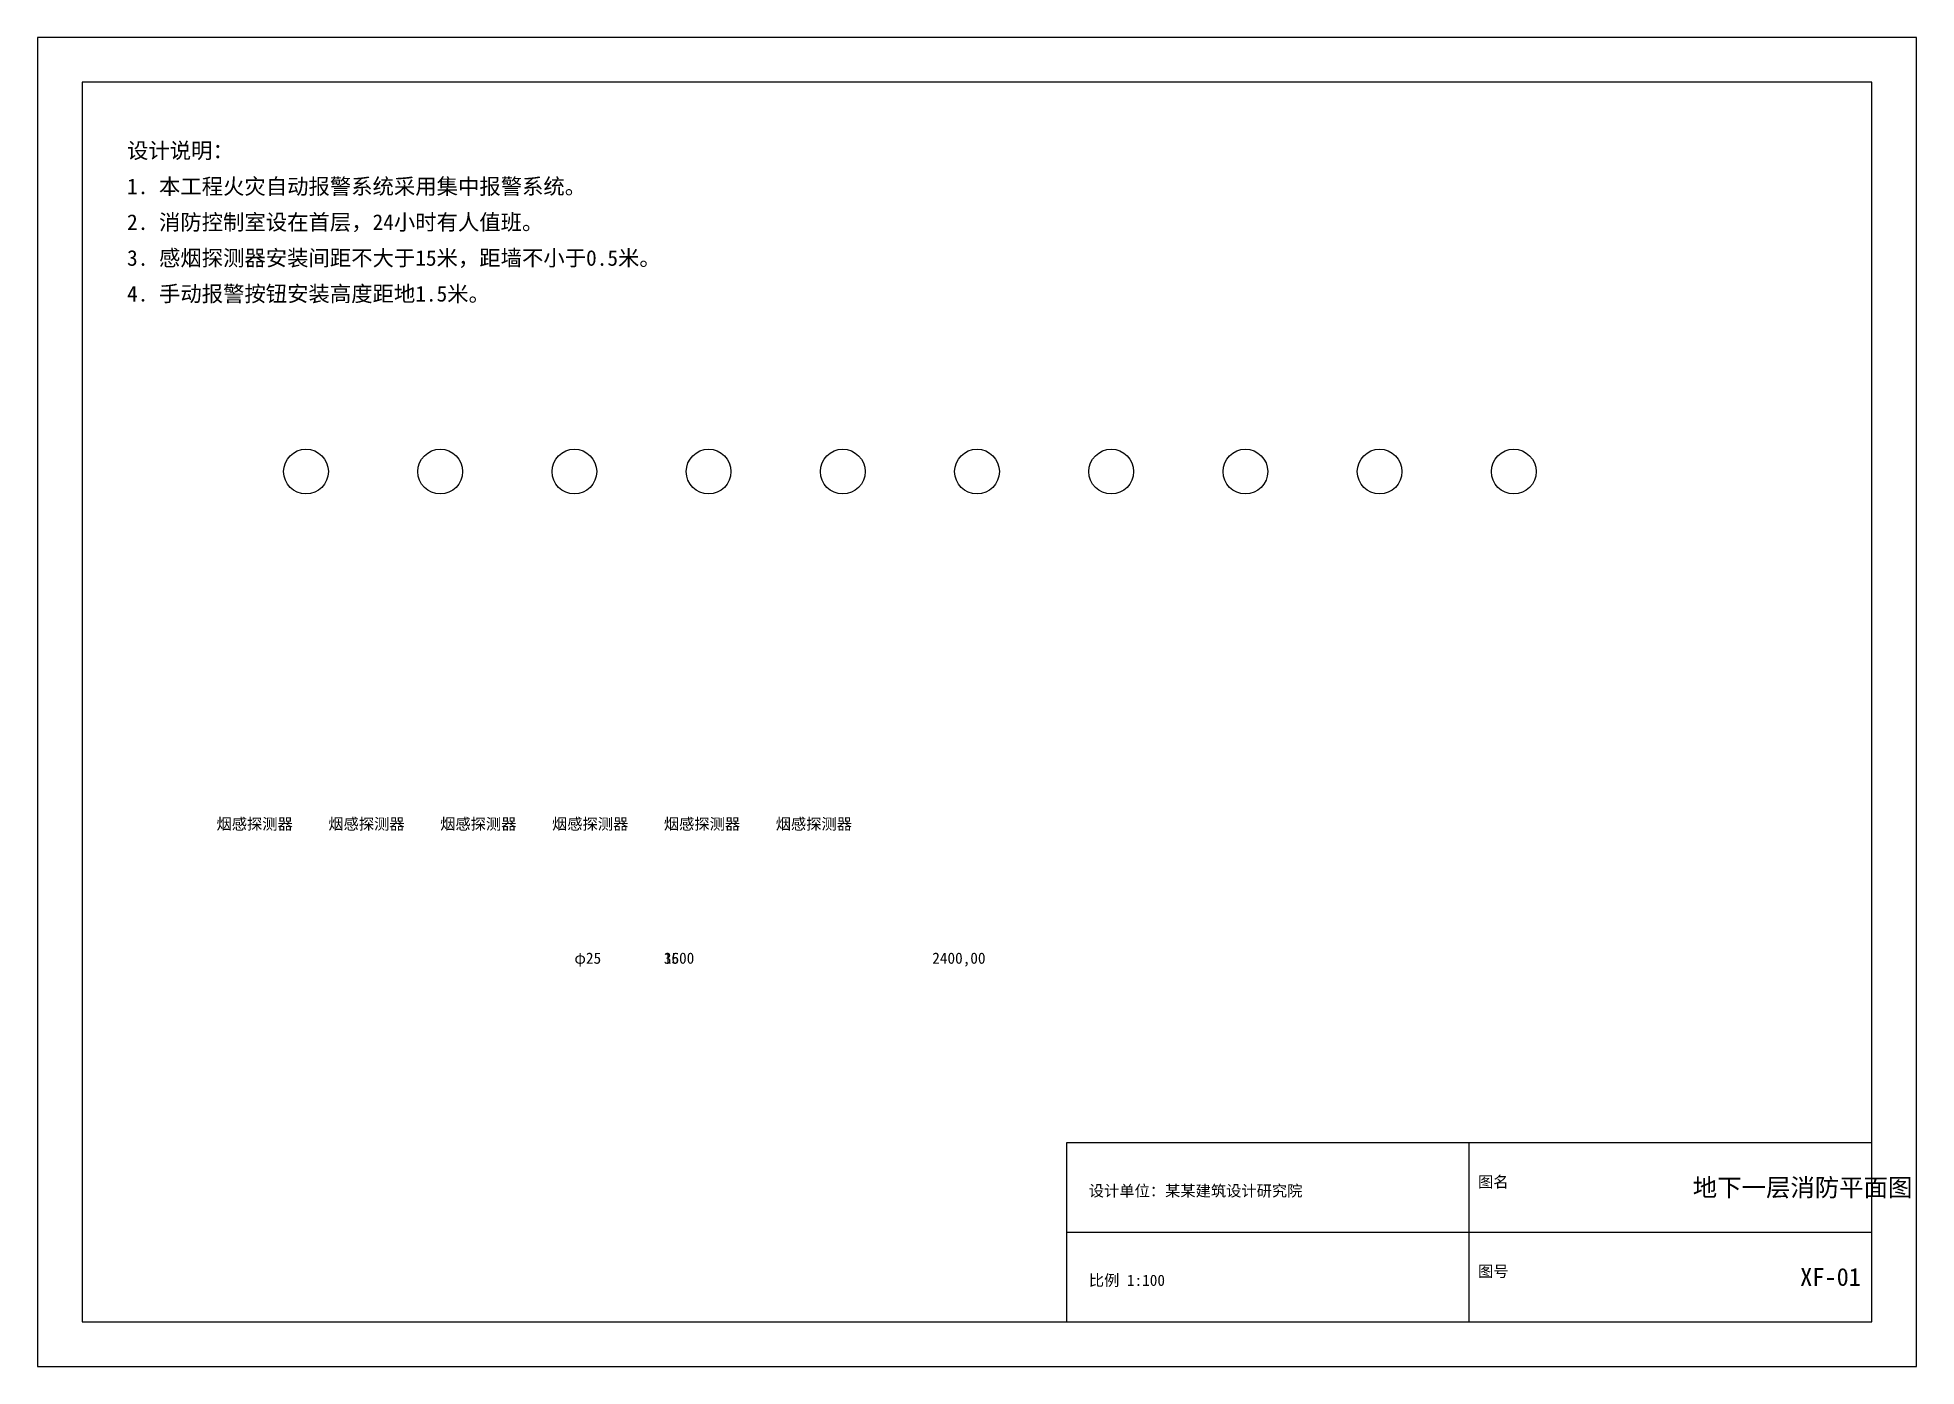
# Model space of a CAD drawing. Header units: metres. Extents: x 0 to 92000, y 0 to 29700.
# Drawn here: x 0 to 42000, y 0 to 29700 of the extents above; entities that cross this region are included whole.
import ezdxf

# ---------------------------------------------------------------- set-up
doc = ezdxf.new("R2010")
doc.units = ezdxf.units.M
doc.styles.add('CN', font='simsun.ttf')

msp = doc.modelspace()

# ---------------------------------------------------------------- texts
at = {"style": 'CN'}
for s, height, p in [('设计说明：', 350, (2000, 27000)), ('1. 本工程火灾自动报警系统采用集中报警系统。', 350, (2000, 26200)), ('2. 消防控制室设在首层，24小时有人值班。', 350, (2000, 25400)), ('3. 感烟探测器安装间距不大于15米，距墙不小于0.5米。', 350, (2000, 24600)), ('4. 手动报警按钮安装高度距地1.5米。', 350, (2000, 23800)), ('烟感探测器', 250, (4000, 12000)), ('烟感探测器', 250, (6500, 12000)), ('烟感探测器', 250, (9000, 12000)), ('烟感探测器', 250, (11500, 12000)), ('烟感探测器', 250, (14000, 12000)), ('烟感探测器', 250, (16500, 12000)), ('φ25', 250, (12000, 9000)), ('3600', 250, (14000, 9000)), ('1500', 250, (14000, 9000)), ('2400,00', 250, (20000, 9000)), ('图名', 250, (32200, 4000)), ('地下一层消防平面图', 400, (37000, 3800)), ('设计单位：某某建筑设计研究院', 250, (23500, 3800)), ('图号', 250, (32200, 2000)), ('XF-01', 400, (39400, 1800)), ('比例 1:100', 250, (23500, 1800))]:
    msp.add_text(s, height=height, dxfattribs=at).set_placement(p)

# ---------------------------------------------------------------- blocks, each defined once
blk = doc.blocks.new('A3图框')
for p, q in [((320, 10), (320, 50)), ((230, 30), (410, 30))]:
    blk.add_line(p, q)
for points in [[(0, 0), (420, 0), (420, 297), (0, 297)], [(10, 10), (410, 10), (410, 287), (10, 287)], [(230, 10), (410, 10), (410, 50), (230, 50)]]:
    blk.add_lwpolyline(points, close=True)

# ---------------------------------------------------------------- linework, layer by layer
for centre in [(6000, 20000), (9000, 20000), (12000, 20000), (15000, 20000), (18000, 20000), (21000, 20000), (24000, 20000), (27000, 20000), (30000, 20000), (33000, 20000)]:
    msp.add_circle(centre, 500)

# ---------------------------------------------------------------- block references
at = {"xscale": 100, "yscale": 100}
msp.add_blockref('A3图框', (0, 0), dxfattribs=at)

msp.set_redraw_order([(e.dxf.handle, doc.entitydb.next_handle()) for e in msp.query("TEXT MTEXT ATTDEF DIMENSION ARC_DIMENSION")])  # texts and dimensions are drawn at this point

doc.saveas('drawing.dxf')
